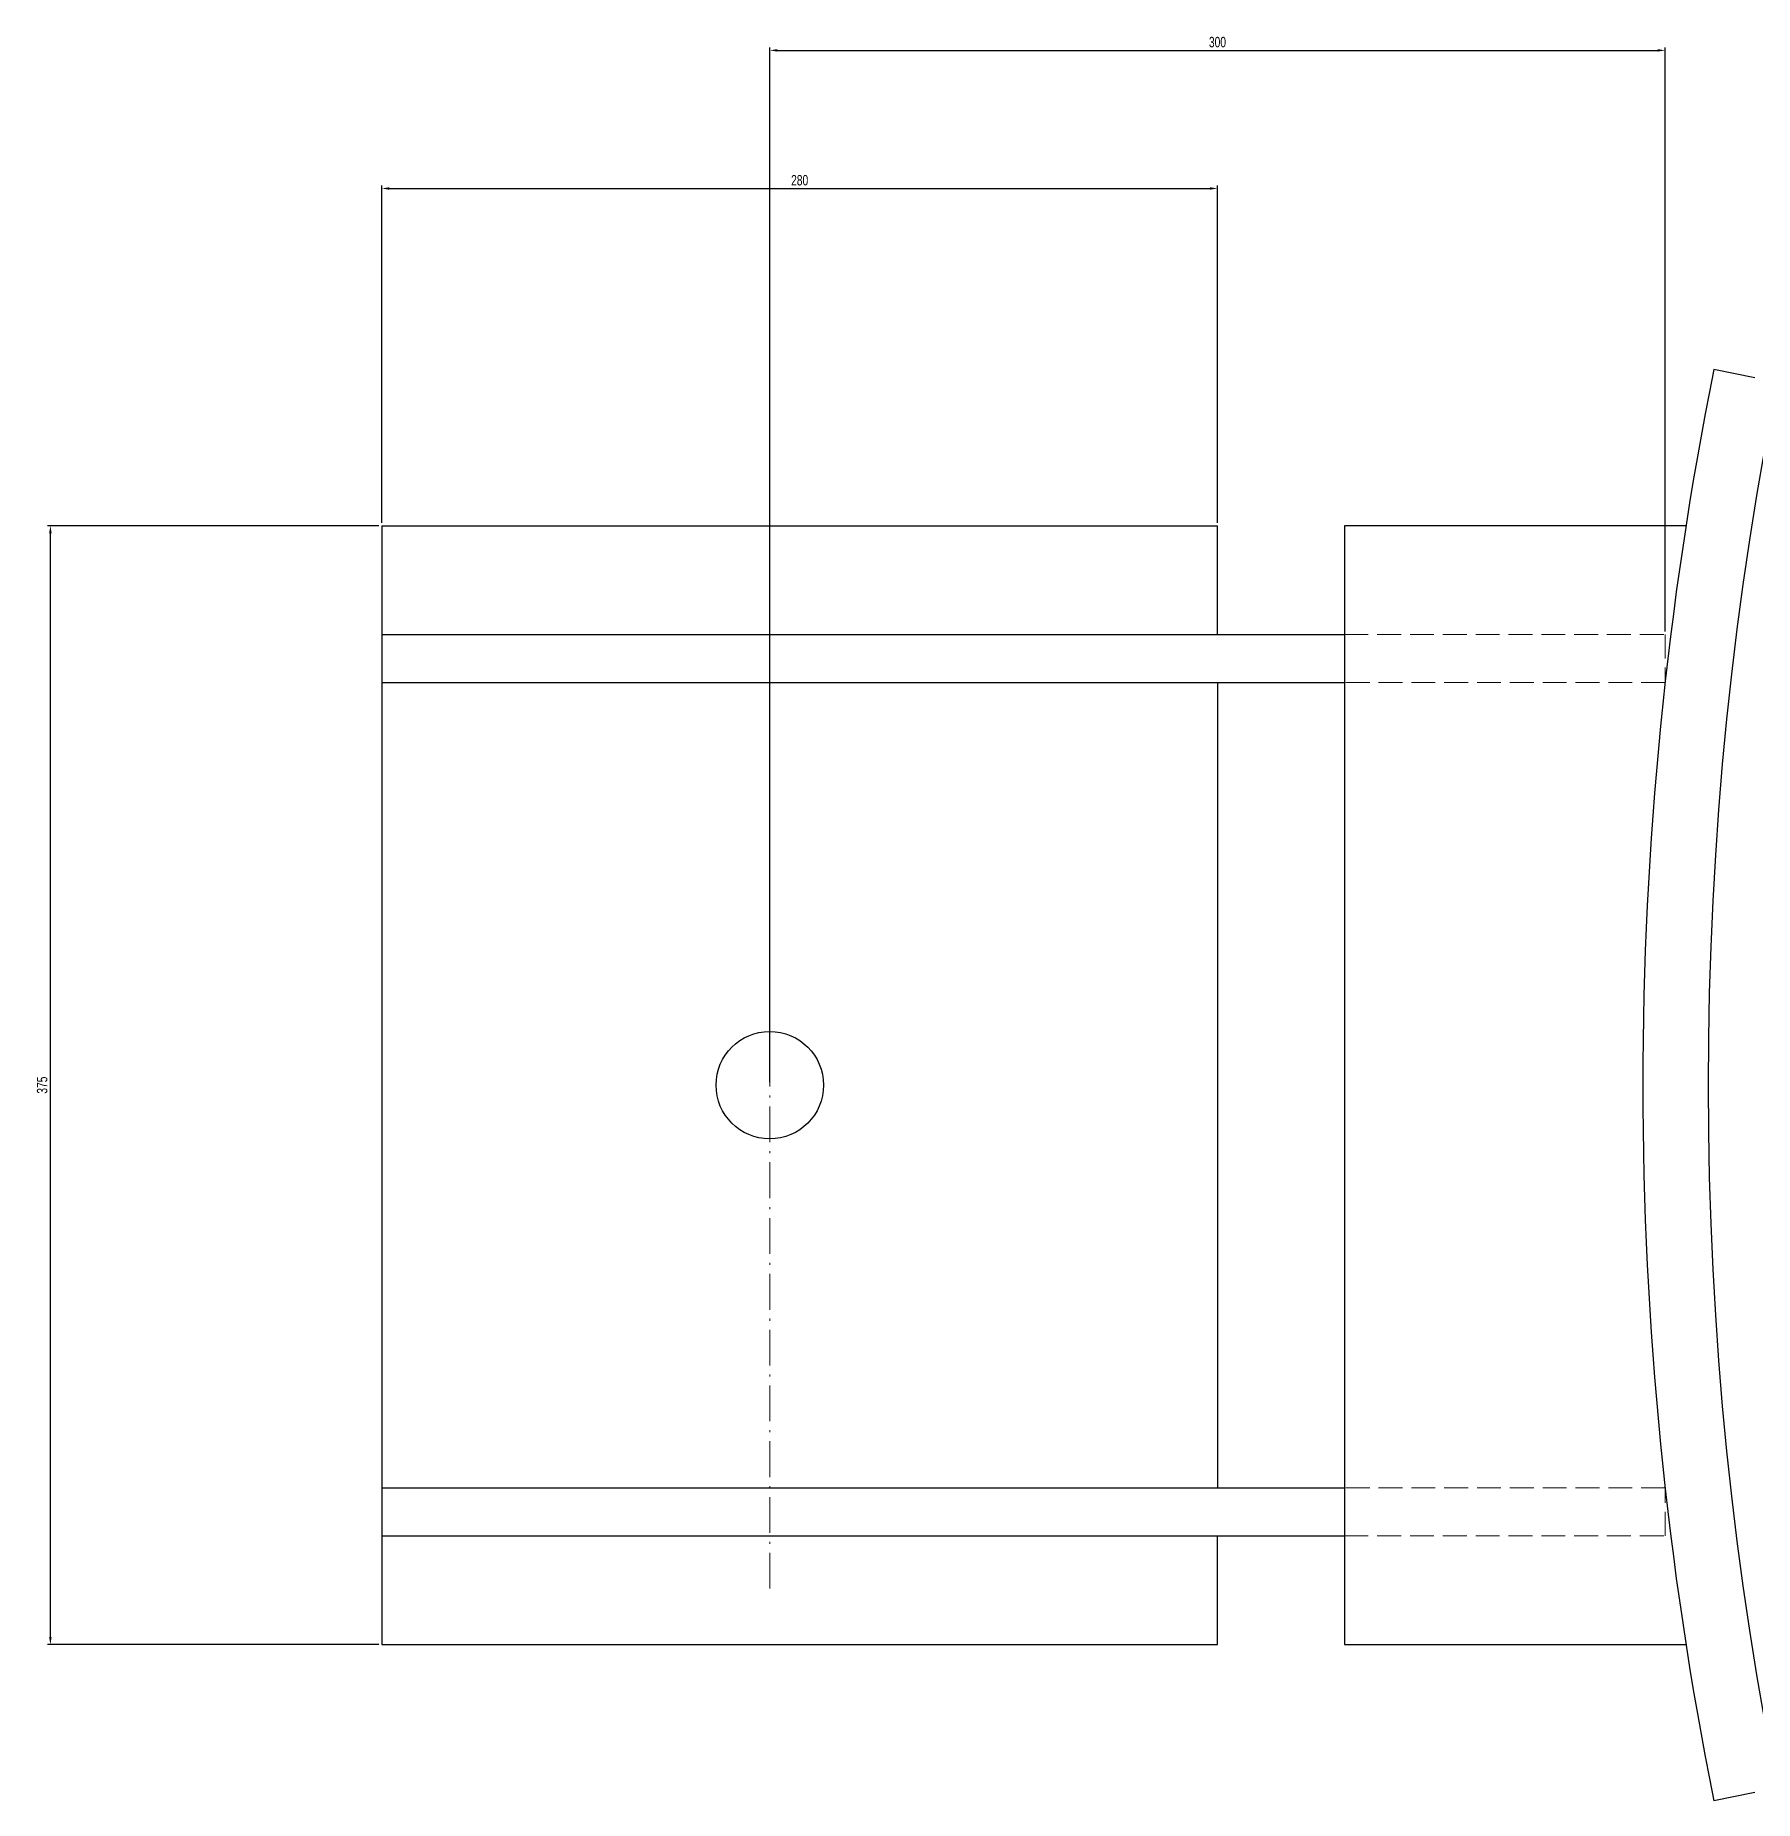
# Model space of a CAD drawing. Header units: millimetres. Extents: x -10878 to 64959, y -43701 to 1476.
# Drawn here: x 47783 to 48359, y -26982 to -26391 of the extents above; entities that cross this region are included whole.
import ezdxf

# ---------------------------------------------------------------- set-up
doc = ezdxf.new("R2010")
doc.units = ezdxf.units.MM
doc.linetypes.add('Center', pattern=[18.7, 12, -3, 0.7, -3])
doc.linetypes.add('Dashed', pattern=[11, 8, -3])
doc.layers.add('中心线', color=1, linetype='Center', lineweight=18)
doc.layers.add('虚线', color=6, linetype='Dashed', lineweight=18)
doc.styles.add('HGCAD', font='HGCAD.SHX', dxfattribs={"width": 0.75, "bigfont": 'HGCADHZ.SHX'})
doc.dimstyles.new('HGCAD$0', dxfattribs={"dimtxt": 3.5, "dimasz": 2.5, "dimexe": 1, "dimexo": 1, "dimgap": 1, "dimtad": 1, "dimdec": 1, "dimdsep": 46, "dimtxsty": 'HGCAD', "dimcen": 0, "dimadec": 1, "dimazin": 2, "dimtfac": 1, "dimtmove": 0, "dimatfit": 1, "dimfxl": 0, "dimarcsym": 0})

msp = doc.modelspace()

# ---------------------------------------------------------------- blocks, each defined once
blk = doc.blocks.new('*D66')
at = {"color": 0, "lineweight": -2, "transparency": 16777216}
for p, q in [((47899.13, -26553.88), (47899.13, -26440.85)), ((47901.63, -26441.85), (48176.63, -26441.85)), ((48179.13, -26553.88), (48179.13, -26440.85))]:
    blk.add_line(p, q, dxfattribs=at)
at = {"color": 0, "transparency": 16777216}
for points in [[(47901.63, -26441.44), (47901.63, -26442.27), (47899.13, -26441.85)], [(48176.63, -26441.44), (48176.63, -26442.27), (48179.13, -26441.85)]]:
    blk.add_solid(points, dxfattribs=at)
at = {"layer": 'Defpoints', "color": 0, "transparency": 16777216}
for p in [(48179.13, -26441.85), (47899.13, -26554.88), (48179.13, -26554.88)]:
    blk.add_point(p, dxfattribs=at)
at = {"color": 0, "transparency": 16777216, "insert": (48039.13, -26439.1), "char_height": 3.5, "attachment_point": 5, "style": 'HGCAD'}
blk.add_mtext('280', dxfattribs=at)
blk = doc.blocks.new('*D67')
at = {"color": 0, "lineweight": -2, "transparency": 16777216}
for p, q in [((47898.13, -26554.88), (47787.06, -26554.88)), ((47788.06, -26927.38), (47788.06, -26557.38)), ((47898.13, -26929.88), (47787.06, -26929.88))]:
    blk.add_line(p, q, dxfattribs=at)
at = {"color": 0, "transparency": 16777216}
for points in [[(47787.64, -26557.38), (47788.47, -26557.38), (47788.06, -26554.88)], [(47787.64, -26927.38), (47788.47, -26927.38), (47788.06, -26929.88)]]:
    blk.add_solid(points, dxfattribs=at)
at = {"layer": 'Defpoints', "color": 0, "transparency": 16777216}
for p in [(47788.06, -26554.88), (47899.13, -26554.88), (47899.13, -26929.88)]:
    blk.add_point(p, dxfattribs=at)
at = {"color": 0, "transparency": 16777216, "insert": (47785.31, -26742.38), "char_height": 3.5, "attachment_point": 5, "rotation": 90, "style": 'HGCAD'}
blk.add_mtext('375', dxfattribs=at)
blk = doc.blocks.new('*D72')
at = {"color": 0, "lineweight": -2, "transparency": 16777216}
for p, q in [((48029.13, -26741.38), (48029.13, -26394.56)), ((48329.13, -26590.38), (48329.13, -26394.56)), ((48031.63, -26395.56), (48326.63, -26395.56))]:
    blk.add_line(p, q, dxfattribs=at)
at = {"color": 0, "transparency": 16777216}
for points in [[(48031.63, -26395.15), (48031.63, -26395.98), (48029.13, -26395.56)], [(48326.63, -26395.15), (48326.63, -26395.98), (48329.13, -26395.56)]]:
    blk.add_solid(points, dxfattribs=at)
at = {"layer": 'Defpoints', "color": 0, "transparency": 16777216}
for p in [(48329.13, -26395.56), (48329.13, -26591.38), (48029.13, -26742.38)]:
    blk.add_point(p, dxfattribs=at)
at = {"color": 0, "transparency": 16777216, "insert": (48179.13, -26392.81), "char_height": 3.5, "attachment_point": 5, "style": 'HGCAD'}
blk.add_mtext('300', dxfattribs=at)

# ---------------------------------------------------------------- dimensions: what is measured, and where the dimension line sits
for base, p1, p2, picture, middle in [((48329.13, -26395.56), (48029.13, -26742.38), (48329.13, -26591.38), '*D72', (48179.13, -26392.81)), ((48179.13, -26441.85), (47899.13, -26554.88), (48179.13, -26554.88), '*D66', (48039.13, -26439.1))]:
    dim = msp.add_linear_dim(base=base, p1=p1, p2=p2, dimstyle='HGCAD$0', override={"dimtfill": 0})
    dim.commit()
    dim.dimension.update_dxf_attribs({"geometry": picture, "text_midpoint": middle})
dim = msp.add_linear_dim(base=(47788.06, -26554.88), p1=(47899.13, -26929.88), p2=(47899.13, -26554.88), angle=90, dimstyle='HGCAD$0', override={"dimtfill": 0})
dim.commit()
dim.dimension.update_dxf_attribs({"geometry": '*D67', "text_midpoint": (47785.31, -26742.38)})

# ---------------------------------------------------------------- linework, layer by layer
for p, q in [((48359.14, -26505.31), (48345.41, -26502.56)), ((47899.13, -26554.88), (47899.13, -26929.88)), ((47899.13, -26554.88), (48179.13, -26554.88)), ((48179.13, -26591.38), (48179.13, -26554.88)), ((48336.12, -26554.88), (48221.65, -26554.88)), ((48221.65, -26554.88), (48221.65, -26929.88)), ((47899.13, -26591.38), (48221.65, -26591.38)), ((47899.13, -26607.38), (48221.65, -26607.38)), ((48179.13, -26607.38), (48179.13, -26877.38)), ((47899.13, -26877.38), (48221.65, -26877.38)), ((47899.13, -26893.38), (48221.65, -26893.38)), ((48179.13, -26929.88), (48179.13, -26893.38)), ((47899.13, -26929.88), (48179.13, -26929.88)), ((48221.65, -26929.88), (48336.12, -26929.88)), ((48359.14, -26979.45), (48345.41, -26982.2))]:
    msp.add_line(p, q)
for centre, radius in [((49543.65, -26742.38), 1200), ((48029.13, -26742.38), 18)]:
    msp.add_circle(centre, radius)
msp.add_arc((49543.65, -26742.38), 1222, 168.68232, 191.31768)
at = {"layer": '中心线', "color": 1, "linetype": 'Center'}
msp.add_line((48029.13, -26911.13), (48029.13, -26573.63), dxfattribs=at)
at = {"layer": '虚线', "color": 6, "linetype": 'Dashed'}
for p, q in [((48221.65, -26591.38), (48329.13, -26591.38)), ((48329.13, -26591.38), (48329.13, -26607.38)), ((48329.13, -26607.38), (48221.65, -26607.38)), ((48329.13, -26877.38), (48221.65, -26877.38)), ((48329.13, -26893.38), (48329.13, -26877.38)), ((48221.65, -26893.38), (48329.13, -26893.38))]:
    msp.add_line(p, q, dxfattribs=at)

msp.set_redraw_order([(e.dxf.handle, doc.entitydb.next_handle()) for e in msp.query("TEXT MTEXT ATTDEF DIMENSION ARC_DIMENSION")])  # texts and dimensions are drawn at this point

doc.saveas('drawing.dxf')
